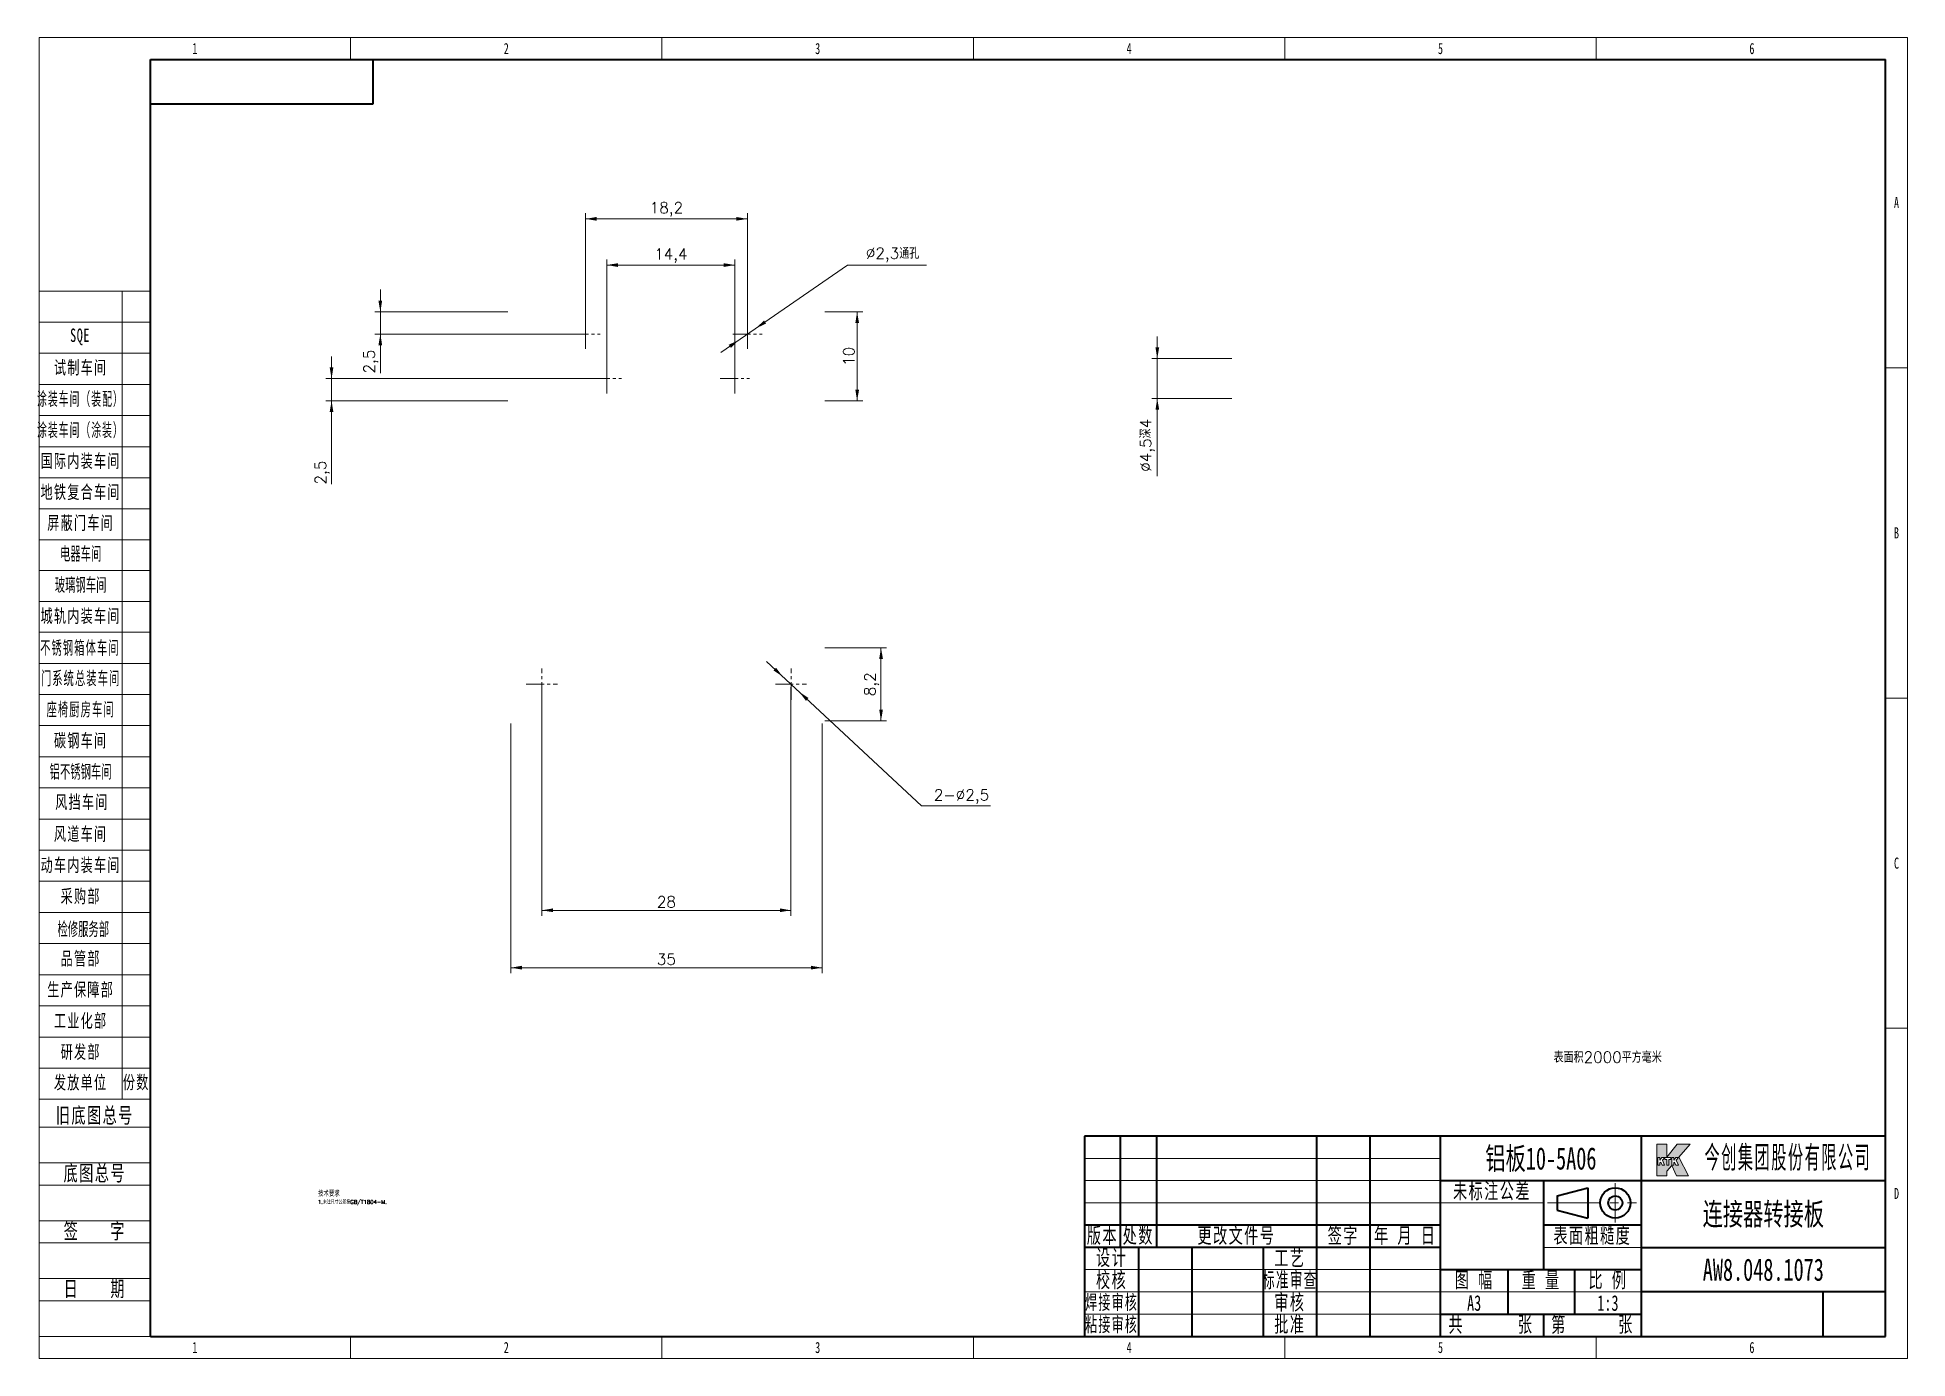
# Model space of a CAD drawing. Header units: millimetres. Extents: x -631 to 3210, y -446 to 2288.
# Drawn here: x 659 to 1920, y -446 to 446 of the extents above; entities that cross this region are included whole.
import ezdxf
from ezdxf.enums import TextEntityAlignment as Align

# ---------------------------------------------------------------- set-up
doc = ezdxf.new("R2010")
doc.units = ezdxf.units.MM
doc.linetypes.add('点画线', pattern=[18, 12, -2, 2, -2])
doc.layers.get('0').update_dxf_attribs({"lineweight": 18})
for name, color, linetype, lineweight in [('中心线层', 1, '点画线', 18), ('尺寸线层', 3, 'Continuous', 18), ('文本层', 3, 'Continuous', 18), ('粗实线层', 7, 'Continuous', 35), ('细实线层', 7, 'Continuous', 18), ('细线0层', 255, 'Continuous', 18)]:
    doc.layers.add(name, color=color, linetype=linetype, lineweight=lineweight)
doc.styles.add('_CAXA_TXTSTYLE_OVERRID_1', font='', dxfattribs={"width": 0.667, "height": 3.5})
doc.styles.get("Standard").update_dxf_attribs({"font": 'txt.shx', "bigfont": 'gbcbig.shx'})
doc.styles.add('标准', font='', dxfattribs={"width": 0.667})
doc.styles.get('_CAXA_TXTSTYLE_OVERRID_1').set_extended_font_data('仿宋')
doc.styles.get('标准').set_extended_font_data('宋体')
doc.dimstyles.get("Standard").update_dxf_attribs({"dimscale": 3, "dimtxt": 0.18, "dimasz": 0.18, "dimexe": 0.18, "dimexo": 0.0625, "dimgap": 0.09, "dimtad": 0, "dimtih": 1, "dimtoh": 1, "dimdec": 4, "dimzin": 0, "dimdsep": 46, "dimtxsty": 'Standard', "dimcen": 0.09, "dimdle": 0.36, "dimadec": 0, "dimazin": 0, "dimtfac": 1, "dimtdec": 4, "dimtofl": 0, "dimtmove": 0, "dimatfit": 3, "dimfxl": 0, "dimtolj": 1, "dimtzin": 0, "dimarcsym": 0})

msp = doc.modelspace()

# ---------------------------------------------------------------- texts
at = {"layer": '尺寸线层', "attachment_point": 1}
for s, insert, char_height, width in [('表面积2000平方毫米', (1681.263, -238.477), 7.5, 173.20604), ('{\\H0.35x;\\C256;技术要求\\P\\H0.714286x;1.未注尺寸公差按GB/T1804-M.}', (848.022, -332.458), 10.5, 666.77162)]:
    msp.add_mtext(s, dxfattribs=dict(at, insert=insert, char_height=char_height, width=width))

# ---------------------------------------------------------------- blocks, each defined once
blk = doc.blocks.new('*X2')
at = {"layer": '尺寸线层', "linetype": 'Continuous'}
for p, q in [((-185, 91.49), (-210, 91.49)), ((-191.37, 91.49), (-191.37, -90.21)), ((-185, 84.49), (-210, 84.49)), ((-185, 77.49), (-210, 77.49)), ((-185, 70.49), (-210, 70.49)), ((-185, 63.49), (-210, 63.49)), ((-185, 56.49), (-210, 56.49)), ((-185, 49.49), (-210, 49.49)), ((-185, 42.49), (-210, 42.49)), ((-185, 35.56), (-210, 35.56)), ((-185, 35.56), (-210, 35.56)), ((-185, 28.64), (-210, 28.64)), ((-185, 28.64), (-210, 28.64)), ((-185, 21.71), (-210, 21.71)), ((-185, 21.71), (-210, 21.71)), ((-185, 14.79), (-210, 14.79)), ((-185, 7.79), (-210, 7.79)), ((-185, 0.79), (-210, 0.79)), ((-185, -6.21), (-210, -6.21)), ((-185, -13.21), (-210, -13.21)), ((-185, -20.21), (-210, -20.21)), ((-185, -27.21), (-210, -27.21)), ((-185, -34.21), (-210, -34.21)), ((-185, -41.21), (-210, -41.21)), ((-185, -48.21), (-210, -48.21)), ((-185, -55.21), (-210, -55.21)), ((-185, -62.21), (-210, -62.21)), ((-185, -69.21), (-210, -69.21)), ((-185, -76.21), (-210, -76.21)), ((-185, -83.21), (-210, -83.21)), ((-185, -90.21), (-210, -90.21))]:
    blk.add_line(p, q, dxfattribs=at)
at = {"layer": '文本层'}
for p, q in [((-210, -96.5), (-185, -96.5)), ((-210, -104.5), (-185, -104.5)), ((-210, -109.5), (-185, -109.5)), ((-210, -117.5), (-185, -117.5)), ((-210, -122.5), (-185, -122.5)), ((-210, -130.5), (-185, -130.5)), ((-210, -135.5), (-185, -135.5)), ((-210, -143.5), (-185, -143.5))]:
    blk.add_line(p, q, dxfattribs=at)
at = {"layer": '粗实线层'}
for p, q in [((-185, -143.5), (-185, 143.5)), ((-185, 143.5), (205, 143.5)), ((-135, 143.5), (-135, 133.5)), ((205, -143.5), (205, 143.5)), ((-135, 133.5), (-185, 133.5)), ((-185, -143.5), (205, -143.5))]:
    blk.add_line(p, q, dxfattribs=at)
at = {"layer": '细实线层'}
for p, q in [((-210, -148.5), (-210, 148.5)), ((-210, 148.5), (210, 148.5)), ((-140, 148.5), (-140, 143.5)), ((-70, 148.5), (-70, 143.5)), ((0, 148.5), (0, 143.5)), ((70, 148.5), (70, 143.5)), ((140, 148.5), (140, 143.5)), ((210, -148.5), (210, 148.5)), ((210, 148.5), (210, 143.5)), ((210, 74.25), (205, 74.25)), ((210, 0), (205, 0)), ((210, -74.25), (205, -74.25)), ((-140, -148.5), (-140, -143.5)), ((-70, -148.5), (-70, -143.5)), ((0, -148.5), (0, -143.5)), ((70, -148.5), (70, -143.5)), ((140, -148.5), (140, -143.5)), ((210, -148.5), (210, -143.5)), ((-210, -148.5), (210, -148.5)), ((-210, -148.5), (-185, -148.5)), ((210, -148.5), (205, -148.5))]:
    blk.add_line(p, q, dxfattribs=at)
at = {"layer": '尺寸线层', "linetype": 'Continuous', "char_height": 3, "attachment_point": 5, "style": '标准'}
for s, insert, width, line_spacing_factor in [('\\T1.1;\\W0.667;SQE', (-200.8, 81.17), 31.0587, 0.47619), ('\\T1.1;\\W0.667;试制车间', (-200.68, 74.14), 31.0587, 0.57381), ('\\T1.1;\\W0.54149;涂装车间（装配）', (-200.73, 67.06), 27.5396, 0.574243), ('\\T1.1;\\W0.54149;涂装车间（涂装）', (-200.73, 60.06), 27.5396, 0.574243), ('\\T1.1;\\W0.667;国际内装车间', (-200.68, 53.14), 31.0587, 0.561905), ('\\T1.1;\\W0.667;地铁复合车间', (-200.68, 46.14), 31.0587, 0.561905), ('\\T1.1;\\W0.667;屏蔽门车间', (-200.68, 39.21), 31.0587, 0.561905), ('\\W1;{\\W0.567;\\T1;电器车间}', (-200.68, 32.29), 37.2629, 0.561905), ('\\W1;{\\W0.567;\\T1;玻璃钢车间}', (-200.68, 25.29), 37.2629, 0.564286), ('\\T1.1;城轨内装车间', (-200.68, 18.29), 18.6315, 1.15057), ('\\T1.1;{\\W0.567;不锈钢箱体车间}', (-200.85, 11.13), 18.6315, 1.15057), ('\\T1.1;{\\W0.567;门系统总装车间}', (-200.68, 4.29), 18.6315, 1.15057), ('\\T1.1;{\\W0.567;座椅厨房车间}', (-200.68, -2.71), 18.6315, 1.15057), ('\\T1.1;碳钢车间', (-200.68, -9.71), 18.6315, 1.15057), ('{\\W0.567;\\T1;铝不锈钢车间}', (-200.68, -16.71), 18.6315, 1.15057), ('\\T1.1;风挡车间', (-200.39, -23.55), 18.6315, 1.15057), ('\\T1.1;风道车间', (-200.68, -30.71), 18.6315, 1.15057), ('\\T1.1;动车内装车间', (-200.68, -37.71), 18.6315, 1.15057), ('\\T1.1;采购部', (-200.68, -44.71), 18.6315, 1.15057), ('\\W1;{\\W0.567;\\T1;检修服务部}', (-200.08, -52.1), 37.2629, 0.564286), ('\\T1.1;品管部', (-200.68, -58.71), 18.6315, 1.15057), ('\\T1.1;生产保障部', (-200.68, -65.71), 18.6315, 1.15057), ('\\T1.1;工业化部', (-200.68, -72.71), 18.6315, 1.15057), ('\\T1.1;研发部', (-200.68, -79.71), 18.6315, 1.15057), ('\\T1.1;发放单位', (-200.68, -86.58), 18.6315, 0.853342), ('\\T1.1;份数', (-188.18, -86.53), 6.3685, 1.15057)]:
    blk.add_mtext(s, dxfattribs=dict(at, insert=insert, width=width, line_spacing_factor=line_spacing_factor))
at = {"layer": '尺寸线层', "style": '标准'}
for tag, height, width, p in [('T1', 2.5, 0.667, (-175, 146)), ('T2', 2.5, 0.667, (-105, 146)), ('T3', 2.5, 0.667, (-35, 146)), ('T4', 2.5, 0.667, (35, 146)), ('T5', 2.5, 0.667, (105, 146)), ('T6', 2.5, 0.667, (175, 146)), ('R1', 2.5, 0.667, (207.5, 111.38)), ('SQE', 3.5, 0.667, (-188.18, 80.99)), ('试制车间', 3.5, 0.28375, (-188.18, 73.99)), ('涂装车间（装配）', 3.5, 0.147264, (-188.18, 66.99)), ('涂装车间（涂装）', 3.5, 0.147264, (-188.18, 59.99)), ('国际内装车间', 3.5, 0.189302, (-188.18, 52.99)), ('地铁复合车间', 3.5, 0.186278, (-188.18, 46.02)), ('屏蔽门车间', 3.5, 0.225254, (-188.18, 39.14)), ('R2', 2.5, 0.667, (207.5, 37.12)), ('电器车间', 3.5, 0.292284, (-188.18, 32.21)), ('玻璃钢车间', 3.5, 0.225603, (-188.18, 25.29)), ('城轨内装车间', 3.5, 0.186278, (-188.18, 18.29)), ('不锈钢箱体车间', 3.5, 0.15932, (-188.18, 11.29)), ('门系统总装车间', 3.5, 0.161527, (-188.18, 4.29)), ('座椅厨房车间', 3.5, 0.186516, (-188.18, -2.71)), ('碳钢车间', 3.5, 0.28375, (-188.18, -9.71)), ('铝不锈钢车间', 3.5, 0.186397, (-188.18, -16.71)), ('风挡车间', 3.5, 0.284026, (-188.18, -23.71)), ('风道车间', 3.5, 0.284026, (-188.18, -30.71)), ('动车内装车间', 3.5, 0.186397, (-188.18, -37.71)), ('R3', 2.5, 0.667, (207.5, -37.12)), ('采购部', 3.5, 0.378308, (-188.18, -44.71)), ('检修服务部', 3.5, 0.223014, (-188.18, -51.71)), ('品管部', 3.5, 0.389426, (-188.18, -58.71)), ('生产保障部', 3.5, 0.223356, (-188.18, -65.71)), ('工业化部', 3.5, 0.281557, (-188.18, -72.71)), ('研发部', 3.5, 0.3788, (-188.18, -79.71)), ('旧底图总号', 3, 0.667, (-197.5, -100.5)), ('底图总号', 3, 0.667, (-197.5, -113.5)), ('R4', 2.5, 0.667, (207.5, -111.38)), ('签字', 3, 0.667, (-197.5, -126.5)), ('日期', 3, 0.667, (-197.5, -139.5)), ('B1', 2.5, 0.667, (-175, -146)), ('B2', 2.5, 0.667, (-105, -146)), ('B3', 2.5, 0.667, (-35, -146)), ('B4', 2.5, 0.667, (35, -146)), ('B5', 2.5, 0.667, (105, -146)), ('B6', 2.5, 0.667, (175, -146))]:
    blk.add_attdef(tag, text='', height=height, dxfattribs=dict(at, width=width)).set_placement(p, align=Align.MIDDLE_CENTER)
at = {"layer": '尺寸线层', "style": '标准', "width": 0.667}
blk.add_attdef('图号', text='', height=5.33, rotation=180, dxfattribs=at).set_placement((-160, 138.5), align=Align.MIDDLE_CENTER)
at = {"layer": '文本层', "char_height": 3.5, "width": 25, "attachment_point": 5, "style": '标准'}
for s, insert in [('\\T1.1;旧底图总号', (-197.5, -94)), ('\\T1.1;底图总号', (-197.5, -107)), ('\\T1.1;签    字', (-197.5, -120)), ('\\T1.1;日    期', (-197.5, -133))]:
    blk.add_mtext(s, dxfattribs=dict(at, insert=insert))
blk = doc.blocks.new('*X3')
at = {"layer": '粗实线层'}
h = blk.add_hatch(color=150, dxfattribs=at)
h.paths.add_polyline_path([(-51.35, 36.06), (-51.35, 40.67), (-51.35, 43.23), (-49.09, 43.23), (-49.09, 40.29), (-46.81, 43.23), (-43.85, 43.23), (-46.43, 40.25), (-44.22, 36.08), (-46.97, 36.08), (-48.02, 38.42), (-49.13, 37.14), (-49.13, 36.06)], flags=0)
h.paths.add_polyline_path([(-50.68, 39.59), (-50.67, 39.61), (-50.23, 40.23), (-49.58, 40.23), (-50.13, 39.6), (-49.61, 38.49), (-50.17, 38.49), (-50.49, 39.18), (-50.68, 38.97), (-50.68, 38.49), (-51.13, 38.49), (-51.13, 39.61), (-51.13, 40.23), (-50.68, 40.23), (-50.68, 39.61)], flags=0)
h.paths.add_polyline_path([(-49.12, 38.49), (-49.12, 39.61), (-49.12, 39.76), (-49.55, 39.76), (-49.55, 40.23), (-48.19, 40.23), (-48.19, 39.76), (-48.65, 39.76), (-48.65, 38.49)], flags=0)
h.paths.add_polyline_path([(-48.03, 38.49), (-48.03, 39.53), (-48.03, 40.23), (-47.58, 40.23), (-47.58, 39.59), (-47.13, 40.23), (-46.48, 40.23), (-47.03, 39.6), (-46.51, 38.49), (-47.07, 38.49), (-47.39, 39.18), (-47.58, 38.97), (-47.58, 38.49)], flags=0)
at = {"layer": '中心线层'}
for p, q in [((-60.71, 25.6), (-60.71, 34.4)), ((-75.97, 30), (-55.97, 30))]:
    blk.add_line(p, q, dxfattribs=at)
at = {"layer": '尺寸线层'}
for p, q in [((-100, 40), (-180, 40)), ((-100, 35), (-180, 35)), ((-100, 30), (-180, 30)), ((-100, 15), (-180, 15)), ((-54.87, 10), (-180, 10)), ((-100, 5), (-180, 5))]:
    blk.add_line(p, q, dxfattribs=at)
at = {"layer": '文本层', "color": 150}
for p, q in [((-51.35, 36.06), (-51.35, 43.23)), ((-51.35, 43.23), (-49.09, 43.23)), ((-49.09, 43.23), (-49.09, 40.29)), ((-49.09, 40.29), (-46.81, 43.23)), ((-46.81, 43.23), (-43.85, 43.23)), ((-46.43, 40.25), (-43.85, 43.23)), ((-51.13, 40.23), (-51.13, 38.49)), ((-51.13, 40.23), (-50.68, 40.23)), ((-51.13, 38.49), (-50.68, 38.49)), ((-50.68, 40.23), (-50.68, 39.59)), ((-50.68, 39.59), (-50.23, 40.23)), ((-50.68, 38.97), (-50.49, 39.18)), ((-50.68, 38.49), (-50.68, 38.97)), ((-50.49, 39.18), (-50.17, 38.49)), ((-50.23, 40.23), (-49.58, 40.23)), ((-50.17, 38.49), (-49.61, 38.49)), ((-50.13, 39.6), (-49.58, 40.23)), ((-49.61, 38.49), (-50.13, 39.6)), ((-49.55, 40.23), (-48.19, 40.23)), ((-49.55, 40.23), (-49.55, 39.76)), ((-49.55, 39.76), (-49.12, 39.76)), ((-49.13, 37.14), (-48.02, 38.42)), ((-49.12, 39.76), (-49.12, 38.49)), ((-49.12, 38.49), (-48.65, 38.49)), ((-48.65, 39.76), (-48.19, 39.76)), ((-48.65, 39.76), (-48.65, 38.49)), ((-48.19, 40.23), (-48.19, 39.76)), ((-48.03, 40.23), (-48.03, 38.49)), ((-48.03, 40.23), (-47.58, 40.23)), ((-48.03, 38.49), (-47.58, 38.49)), ((-48.02, 38.42), (-46.97, 36.08)), ((-47.58, 40.23), (-47.58, 39.59)), ((-47.58, 39.59), (-47.13, 40.23)), ((-47.58, 38.97), (-47.39, 39.18)), ((-47.58, 38.49), (-47.58, 38.97)), ((-47.39, 39.18), (-47.07, 38.49)), ((-47.13, 40.23), (-46.48, 40.23)), ((-47.07, 38.49), (-46.51, 38.49)), ((-47.03, 39.6), (-46.48, 40.23)), ((-46.51, 38.49), (-47.03, 39.6)), ((-46.43, 40.25), (-44.22, 36.08)), ((-51.35, 36.06), (-49.13, 36.06)), ((-49.13, 36.06), (-49.13, 37.14)), ((-46.97, 36.08), (-44.22, 36.08))]:
    blk.add_line(p, q, dxfattribs=at)
at = {"layer": '文本层'}
blk.add_line((-49.13, 36.06), (-49.13, 36.06), dxfattribs=at)
at = {"layer": '粗实线层'}
for p, q in [((-180, 45), (-180, 0)), ((0, 45), (-180, 45)), ((-172, 45), (-172, 20)), ((-163.87, 45), (-163.87, 20)), ((-127.87, 45), (-127.87, 0)), ((-115.87, 45), (-115.87, 0)), ((-100, 0), (-100, 45)), ((-54.87, 45), (-54.87, 0)), ((0, 0), (0, 45)), ((-100, 35), (0, 35)), ((-76.87, 35), (-76.87, 15)), ((-73.79, 31.6), (-66.89, 33.4)), ((-73.79, 31.6), (-73.79, 28.4)), ((-66.89, 33.4), (-66.89, 26.6)), ((-73.79, 28.4), (-66.89, 26.6)), ((-100, 25), (-180, 25)), ((-54.87, 25), (-76.87, 25)), ((-100, 20), (-180, 20)), ((-167.87, 20), (-167.87, 0)), ((-155.87, 20), (-155.87, 0)), ((-139.87, 20), (-139.87, 0)), ((-54.87, 20), (0, 20)), ((-100, 15), (-54.87, 15)), ((-84.87, 15), (-84.87, 5)), ((-69.87, 15), (-69.87, 5)), ((0, 10), (-54.87, 10)), ((-14.04, 10), (-14.04, 0)), ((-100, 5), (-54.87, 5)), ((-76.87, 5), (-76.87, 0)), ((-180, 0), (0, 0))]:
    blk.add_line(p, q, dxfattribs=at)
for radius in [3.4, 1.6]:
    blk.add_circle((-60.71, 30), radius, dxfattribs=at)
at = {"layer": '细线0层'}
for p, q in [((-100, 30), (-76.87, 30)), ((-54.87, 20), (-76.87, 20))]:
    blk.add_line(p, q, dxfattribs=at)
at = {"layer": '尺寸线层', "attachment_point": 5}
for s, insert, char_height, width, style in [('\\T1.1;{\\W0.5;\\C150;今创集团股份有限公司}', (-21.9, 40), 5, 42.792, '_CAXA_TXTSTYLE_OVERRID_1'), ('\\T1.1;\\H0.929172x;\\W0.610078;焊接审核', (-173.93, 7.5), 3.5, 18.4107, '标准')]:
    blk.add_mtext(s, dxfattribs=dict(at, insert=insert, char_height=char_height, width=width, style=style))
at = {"layer": '尺寸线层', "char_height": 3.5, "attachment_point": 5, "style": '标准'}
for s, insert, width, line_spacing_factor in [('\\T1.1;\\W0.667;未标注公差', (-88.43, 32.5), 38.5655, 0.921667), ('\\T1.1;\\W0.667;版本', (-176, 22.5), 13.336, 0.921667), ('\\T1.1;\\W0.667;更改文件号', (-145.87, 22.5), 60.012, 0.917778), ('\\T1.1;\\W0.667;签字', (-121.87, 22.5), 20.004, 0.921667), ('\\T1.1;\\W0.667;年 月 日', (-107.93, 22.5), 26.4475, 0.921667), ('\\T1.1;\\W0.667;表面粗糙度', (-65.87, 22.5), 36.674, 0.921667), ('\\T1.1;\\W0.667;设计', (-173.93, 17.5), 20.2285, 0.886667), ('\\T1.1;\\W0.667;工艺', (-133.87, 17.5), 20.004, 0.847778), ('\\T1.1;\\W0.667;图 幅', (-92.43, 12.5), 25.2295, 0.917778), ('\\T1.1;\\W0.667;重 量', (-77.37, 12.5), 25.005, 0.875), ('\\T1.1;\\W0.667;比 例', (-62.37, 12.5), 25.005, 0.902222), ('\\T1.1;\\W0.667;审核', (-133.87, 7.5), 20.004, 0.925556), ('\\T1.1;\\W0.667;共', (-96.46, 2.5), 11.8108, 0.902222), ('\\T1.1;\\W0.667;张', (-80.87, 2.5), 13.336, 0.894444), ('\\T1.1;\\W0.667;第', (-73.37, 2.5), 11.669, 0.913889), ('\\T1.1;\\W0.667;张', (-58.31, 2.5), 11.4846, 0.894444)]:
    blk.add_mtext(s, dxfattribs=dict(at, insert=insert, width=width, line_spacing_factor=line_spacing_factor))
at = {"layer": '尺寸线层', "linetype": 'Continuous', "char_height": 3.5, "attachment_point": 5, "style": '标准'}
for s, insert, width, line_spacing_factor in [('\\T1.1;\\W0.667;处数', (-167.93, 22.5), 13.5605, 0.917778), ('\\T1.1;\\W0.667;校核', (-173.93, 12.5), 20.2285, 0.925556), ('\\T1.1;\\W0.594321;标准审查', (-133.87, 12.5), 19.1319, 0.917778), ('\\T1.1;\\W0.667;批准', (-133.87, 2.5), 20.004, 0.91)]:
    blk.add_mtext(s, dxfattribs=dict(at, insert=insert, width=width, line_spacing_factor=line_spacing_factor))
at = {"layer": '尺寸线层', "linetype": 'Continuous', "insert": (-173.93, 2.5), "char_height": 3.5, "width": 18.4107, "attachment_point": 5, "style": '标准'}
blk.add_mtext('\\T1.1;\\H0.929172x;\\W0.610078;粘接审核', dxfattribs=at)
at = {"layer": '尺寸线层', "style": '标准'}
for tag, height, width, p in [('KTK版本4', 3.34, 0.37182, (-176, 42.5)), ('处数4', 3.36, 0.62988, (-167.93, 42.5)), ('更改文件号4', 3.36, 0.667, (-145.87, 42.5)), ('签字4', 3.34, 0.667, (-121.87, 42.5)), ('年月日4', 3.34, 0.667, (-107.93, 42.5)), ('材料', 5, 0.667, (-77.43, 40)), ('KTK版本3', 3.34, 0.374264, (-176, 37.5)), ('处数3', 3.36, 0.636828, (-167.93, 37.5)), ('更改文件号3', 3.36, 0.667, (-145.87, 37.5)), ('签字3', 3.34, 0.667, (-121.87, 37.5)), ('年月日3', 3.34, 0.667, (-107.93, 37.5)), ('KTK版本2', 3.34, 0.374264, (-176, 32.5)), ('处数2', 3.36, 0.636828, (-167.93, 32.5)), ('更改文件号2', 3.36, 0.667, (-145.87, 32.5)), ('签字2', 3.34, 0.667, (-121.87, 32.5)), ('年月日2', 3.34, 0.667, (-107.93, 32.5)), ('KTK版本', 3.34, 0.429424, (-176, 27.5)), ('处数1', 3.36, 0.647024, (-167.93, 27.5)), ('更改文件号1', 3.36, 0.667, (-145.87, 27.5)), ('签字1', 3.34, 0.667, (-121.87, 27.5)), ('年月日1', 3.34, 0.667, (-107.93, 27.5)), ('名称', 5, 0.667, (-27.43, 27.5)), ('设计', 3.47, 0.667, (-161.87, 17.5)), ('设计日期', 3.5, 0.667, (-147.87, 17.5)), ('工艺', 3.5, 0.667, (-121.87, 17.5)), ('工艺日期', 3.41, 0.667, (-107.93, 17.5)), ('图号', 5, 0.667, (-27.43, 15)), ('校核', 3.5, 0.667, (-161.87, 12.5)), ('校核日期', 3.33, 0.667, (-147.87, 12.5)), ('标准审核', 3.33, 0.594979, (-121.87, 12.5)), ('标准审核日期', 3.33, 0.525265, (-107.93, 12.5)), ('焊接审核', 3.25, 0.602894, (-161.87, 7.5)), ('焊接审核日期', 3.25, 0.538358, (-147.87, 7.5)), ('审核', 3.33, 0.667, (-121.87, 7.5)), ('审核日期', 3.33, 0.667, (-107.93, 7.5)), ('图幅', 3.36, 0.667, (-92.43, 7.5)), ('重量', 3.5, 0.667, (-77.37, 7.5)), ('比例', 3.41, 0.667, (-62.37, 7.5)), ('粘接审核', 3.25, 0.602894, (-161.87, 2.5)), ('粘接审核日期', 3.25, 0.538358, (-147.87, 2.5)), ('批准', 3.38, 0.667, (-121.87, 2.5)), ('批准日期', 3.37, 0.667, (-107.93, 2.5)), ('共几张', 3.38, 0.512128, (-88.89, 2.5)), ('第几张', 3.36, 0.521411, (-65.81, 2.5)), ('原图号', 5, 0.667, (-34.45, 5.12)), ('客户版本', 5, 0.462605, (-7.02, 5))]:
    blk.add_attdef(tag, text='', height=height, dxfattribs=dict(at, width=width)).set_placement(p, align=Align.MIDDLE_CENTER)
blk = doc.blocks.new('*X70')
at = {"layer": '尺寸线层', "linetype": 'Continuous'}
for points in [[(1211.6, 260.4), (1212.9, 252.9), (1210.4, 252.9)], [(1211.6, 200.4), (1212.9, 207.9), (1210.4, 207.9)]]:
    blk.add_hatch(color=0, dxfattribs=at).paths.add_polyline_path(points, flags=0)
at = {"layer": '尺寸线层', "color": 0, "linetype": 'Continuous'}
for p, q in [((1189.9, 260.4), (1215.4, 260.4)), ((1211.6, 260.4), (1211.6, 200.4)), ((1189.9, 200.4), (1215.4, 200.4))]:
    blk.add_line(p, q, dxfattribs=at)
at = {"layer": '尺寸线层', "color": 0, "insert": (1206, 230.4), "char_height": 7.5, "width": 22.143, "attachment_point": 5, "rotation": 90}
blk.add_mtext('10', dxfattribs=at)
blk = doc.blocks.new('*X71')
at = {"layer": '尺寸线层', "linetype": 'Continuous'}
for points in [[(1227.7, 33.9), (1229, 26.4), (1226.5, 26.4)], [(1227.7, -15.3), (1229, -7.8), (1226.5, -7.8)]]:
    blk.add_hatch(color=0, dxfattribs=at).paths.add_polyline_path(points, flags=0)
at = {"layer": '尺寸线层', "color": 0, "linetype": 'Continuous'}
for p, q in [((1189.9, 33.9), (1231.5, 33.9)), ((1227.7, 33.9), (1227.7, -15.3)), ((1189.9, -15.3), (1231.5, -15.3))]:
    blk.add_line(p, q, dxfattribs=at)
at = {"layer": '尺寸线层', "color": 0, "insert": (1221.4, 9.3), "char_height": 7.5, "width": 31.429, "attachment_point": 5, "rotation": 90}
blk.add_mtext('8,2', dxfattribs=at)
blk = doc.blocks.new('*X72')
at = {"layer": '尺寸线层', "linetype": 'Continuous'}
for points in [[(1161.5, 14.4), (1155.2, 18.6), (1156.9, 20.4)], [(1172.5, 4.2), (1177.1, -1.9), (1178.8, 0)]]:
    blk.add_hatch(color=0, dxfattribs=at).paths.add_polyline_path(points, flags=0)
at = {"layer": '尺寸线层', "color": 0, "linetype": 'Continuous'}
for q in [(1150.6, 24.6), (1301.5, -72.8)]:
    blk.add_line((1255.1, -72.8), q, dxfattribs=at)
at = {"layer": '尺寸线层', "color": 0, "insert": (1282, -66.5), "char_height": 7.5, "width": 77.857, "attachment_point": 5}
blk.add_mtext('2-%%C2,5', dxfattribs=at)
blk = doc.blocks.new('*X327')
at = {"layer": '尺寸线层', "linetype": 'Continuous'}
for points in [[(999, -143.2), (1006.5, -144.4), (1006.5, -141.9)], [(1167, -143.2), (1159.5, -144.4), (1159.5, -141.9)]]:
    blk.add_hatch(color=0, dxfattribs=at).paths.add_polyline_path(points, flags=0)
at = {"layer": '尺寸线层', "color": 0, "linetype": 'Continuous'}
for p, q in [((999, 7.4), (999, -146.9)), ((1167, 7.4), (1167, -146.9)), ((1167, -143.2), (999, -143.2))]:
    blk.add_line(p, q, dxfattribs=at)
at = {"layer": '尺寸线层', "color": 0, "insert": (1083, -137.5), "char_height": 7.5, "width": 24.286, "attachment_point": 5}
blk.add_mtext('28', dxfattribs=at)
blk = doc.blocks.new('*X328')
at = {"layer": '尺寸线层', "linetype": 'Continuous'}
for points in [[(978, -181.9), (985.5, -183.1), (985.5, -180.6)], [(1188, -181.9), (1180.5, -183.1), (1180.5, -180.6)]]:
    blk.add_hatch(color=0, dxfattribs=at).paths.add_polyline_path(points, flags=0)
at = {"layer": '尺寸线层', "color": 0, "linetype": 'Continuous'}
for p, q in [((978, -17.2), (978, -185.6)), ((1188, -17.2), (1188, -185.6)), ((1188, -181.9), (978, -181.9))]:
    blk.add_line(p, q, dxfattribs=at)
at = {"layer": '尺寸线层', "color": 0, "insert": (1083, -176.2), "char_height": 7.5, "width": 24.286, "attachment_point": 5}
blk.add_mtext('35', dxfattribs=at)
blk = doc.blocks.new('*X329')
at = {"layer": '尺寸线层', "linetype": 'Continuous'}
for points in [[(1028.4, 323.1), (1035.9, 321.9), (1035.9, 324.4)], [(1137.6, 323.1), (1130.1, 321.9), (1130.1, 324.4)]]:
    blk.add_hatch(color=0, dxfattribs=at).paths.add_polyline_path(points, flags=0)
at = {"layer": '尺寸线层', "color": 0, "linetype": 'Continuous'}
for p, q in [((1028.4, 247.2), (1028.4, 326.9)), ((1137.6, 323.1), (1028.4, 323.1)), ((1137.6, 247.2), (1137.6, 326.9))]:
    blk.add_line(p, q, dxfattribs=at)
at = {"layer": '尺寸线层', "color": 0, "insert": (1083, 329.5), "char_height": 7.5, "width": 43.571, "attachment_point": 5}
blk.add_mtext('18,2', dxfattribs=at)
blk = doc.blocks.new('*X330')
at = {"layer": '尺寸线层', "linetype": 'Continuous'}
for points in [[(1042.8, 292), (1050.3, 290.7), (1050.3, 293.2)], [(1129.2, 292), (1121.7, 290.7), (1121.7, 293.2)]]:
    blk.add_hatch(color=0, dxfattribs=at).paths.add_polyline_path(points, flags=0)
at = {"layer": '尺寸线层', "color": 0, "linetype": 'Continuous'}
for p, q in [((1042.8, 217.2), (1042.8, 295.7)), ((1129.2, 292), (1042.8, 292)), ((1129.2, 217.2), (1129.2, 295.7))]:
    blk.add_line(p, q, dxfattribs=at)
at = {"layer": '尺寸线层', "color": 0, "insert": (1086, 298.3), "char_height": 7.5, "width": 44.286, "attachment_point": 5}
blk.add_mtext('14,4', dxfattribs=at)
blk = doc.blocks.new('*X331')
at = {"layer": '尺寸线层', "linetype": 'Continuous'}
for points in [[(890.1, 260.4), (891.3, 267.9), (888.8, 267.9)], [(890.1, 245.4), (891.3, 237.9), (888.8, 237.9)]]:
    blk.add_hatch(color=0, dxfattribs=at).paths.add_polyline_path(points, flags=0)
at = {"layer": '尺寸线层', "color": 0, "linetype": 'Continuous'}
for p, q in [((890.1, 275.4), (890.1, 219)), ((976.1, 260.4), (886.3, 260.4)), ((1026.5, 245.4), (886.3, 245.4))]:
    blk.add_line(p, q, dxfattribs=at)
at = {"layer": '尺寸线层', "color": 0, "insert": (883.7, 226.9), "char_height": 7.5, "width": 31.429, "attachment_point": 5, "rotation": 90}
blk.add_mtext('2,5', dxfattribs=at)
blk = doc.blocks.new('*X332')
at = {"layer": '尺寸线层', "linetype": 'Continuous'}
for points in [[(857.2, 215.4), (858.4, 222.9), (855.9, 222.9)], [(857.2, 200.4), (858.4, 192.9), (855.9, 192.9)]]:
    blk.add_hatch(color=0, dxfattribs=at).paths.add_polyline_path(points, flags=0)
at = {"layer": '尺寸线层', "color": 0, "linetype": 'Continuous'}
for p, q in [((857.2, 230.4), (857.2, 144.1)), ((1040.9, 215.4), (853.4, 215.4)), ((976.1, 200.4), (853.4, 200.4))]:
    blk.add_line(p, q, dxfattribs=at)
at = {"layer": '尺寸线层', "color": 0, "insert": (850.9, 152), "char_height": 7.5, "width": 31.429, "attachment_point": 5, "rotation": 90}
blk.add_mtext('2,5', dxfattribs=at)
blk = doc.blocks.new('*X333')
at = {"layer": '尺寸线层', "linetype": 'Continuous'}
for points in [[(1143.3, 249.3), (1150.2, 252.5), (1148.8, 254.6)], [(1131.9, 241.4), (1126.5, 236.2), (1125, 238.2)]]:
    blk.add_hatch(color=0, dxfattribs=at).paths.add_polyline_path(points, flags=0)
at = {"layer": '尺寸线层', "color": 0, "linetype": 'Continuous'}
for q in [(1119.6, 232.9), (1258.3, 292)]:
    blk.add_line((1205.2, 292), q, dxfattribs=at)
at = {"layer": '尺寸线层', "color": 0, "insert": (1235.5, 298.8), "char_height": 7.5, "width": 91.036, "attachment_point": 5}
blk.add_mtext('%%C2,3通孔', dxfattribs=at)
blk = doc.blocks.new('*X334')
at = {"layer": '尺寸线层', "linetype": 'Continuous'}
for points in [[(1414, 228.9), (1415.3, 236.4), (1412.8, 236.4)], [(1414, 201.9), (1415.3, 194.4), (1412.8, 194.4)]]:
    blk.add_hatch(color=0, dxfattribs=at).paths.add_polyline_path(points, flags=0)
at = {"layer": '尺寸线层', "color": 0, "linetype": 'Continuous'}
for p, q in [((1414, 243.9), (1414, 149.5)), ((1464.2, 228.9), (1410.3, 228.9)), ((1464.2, 201.9), (1410.3, 201.9))]:
    blk.add_line(p, q, dxfattribs=at)
at = {"layer": '尺寸线层', "color": 0, "insert": (1407.3, 170.4), "char_height": 7.5, "width": 83.476, "attachment_point": 5, "rotation": 90}
blk.add_mtext('%%C4,5深4', dxfattribs=at)

# ---------------------------------------------------------------- dimensions: what is measured, and where the dimension line sits
at = {"layer": '尺寸线层'}
for base, p1, p2, picture, middle in [((1028.417, 323.149), (1137.613, 245.359), (1028.417, 245.359), '*X329', (1083.015, 323.149)), ((1042.814, 291.958), (1129.216, 215.359), (1042.814, 215.359), '*X330', (1086.015, 291.958)), ((999.015, -143.163), (1167.015, 9.289), (999.015, 9.289), '*X327', (1083.015, -143.163)), ((978.015, -181.864), (1188.015, -15.311), (978.015, -15.311), '*X328', (1083.015, -181.864))]:
    dim = msp.add_linear_dim(base=base, p1=p1, p2=p2, dimstyle='Standard', override={"dimtxt": 2.5, "dimasz": 2.5, "dimexe": 1.25, "dimexo": 0.625, "dimgap": 0.625, "dimtad": 1, "dimtih": 0, "dimtoh": 0, "dimdec": 2, "dimzin": 8, "dimdsep": 44, "dimsah": 1, "dimdle": 5, "dimtdec": 2, "dimtofl": 1, "dimatfit": 0, "dimtfill": 1, "dimtzin": 8}, dxfattribs=at)
    dim.commit()
    dim.dimension.update_dxf_attribs({"geometry": picture, "text_midpoint": middle})
for p1, p2, text, picture, middle in [((1131.931, 241.444), (1143.294, 249.275), '%%C2,3通孔', '*X333', (1205.236, 291.958)), ((1161.53, 14.405), (1172.5, 4.174), '2-%%C2,5', '*X72', (1255.081, -72.847))]:
    dim = msp.add_diameter_dim_2p(p1=p1, p2=p2, text=text, dimstyle='Standard', override={"dimtxt": 2.5, "dimasz": 2.5, "dimexe": 1.25, "dimexo": 0.625, "dimgap": 0.625, "dimtad": 1, "dimdec": 2, "dimzin": 8, "dimdsep": 44, "dimsah": 1, "dimdle": 5, "dimtdec": 2, "dimtofl": 1, "dimtmove": 0, "dimatfit": 1, "dimtfill": 1, "dimtzin": 8}, dxfattribs=at)
    dim.commit()
    dim.dimension.update_dxf_attribs({"geometry": picture, "text_midpoint": middle, "dimtype": 163})
for base, p1, p2, picture, middle in [((890.065, 245.359), (978.015, 260.359), (1028.417, 245.359), '*X331', (890.065, 226.902)), ((857.191, 200.359), (1042.814, 215.359), (978.015, 200.359), '*X332', (857.191, 151.958))]:
    dim = msp.add_linear_dim(base=base, p1=p1, p2=p2, angle=90, dimstyle='Standard', override={"dimtxt": 2.5, "dimasz": 2.5, "dimexe": 1.25, "dimexo": 0.625, "dimgap": 0.625, "dimtad": 1, "dimtih": 0, "dimtoh": 0, "dimdec": 2, "dimzin": 8, "dimdsep": 44, "dimsah": 1, "dimdle": 5, "dimtdec": 2, "dimtofl": 1, "dimatfit": 0, "dimtfill": 1, "dimtzin": 8}, dxfattribs=at)
    dim.commit()
    dim.dimension.update_dxf_attribs({"geometry": picture, "text_midpoint": middle, "dimtype": 160})
for base, p1, p2, override, picture, middle in [((1211.628, 200.359), (1188.015, 260.359), (1188.015, 200.359), {"dimtxt": 2.5, "dimasz": 2.5, "dimexe": 1.25, "dimexo": 0.625, "dimgap": 0.625, "dimtad": 1, "dimtih": 0, "dimtoh": 0, "dimdec": 2, "dimzin": 8, "dimdsep": 44, "dimsah": 1, "dimdle": 5, "dimtdec": 2, "dimtofl": 1, "dimatfit": 0, "dimtfill": 1, "dimtzin": 8}, '*X70', (1211.628, 230.359)), ((1414.03, 201.859), (1466.066, 228.859), (1466.066, 201.859), {"dimtxt": 2.5, "dimasz": 2.5, "dimexe": 1.25, "dimexo": 0.625, "dimgap": 0.625, "dimtad": 1, "dimtih": 0, "dimtoh": 0, "dimdec": 2, "dimzin": 8, "dimdsep": 44, "dimpost": '%%C<>深4', "dimsah": 1, "dimdle": 5, "dimtdec": 2, "dimtofl": 1, "dimatfit": 0, "dimtfill": 1, "dimtzin": 8}, '*X334', (1414.03, 170.49)), ((1227.728, -15.311), (1188.015, 33.889), (1188.015, -15.311), {"dimtxt": 2.5, "dimasz": 2.5, "dimexe": 1.25, "dimexo": 0.625, "dimgap": 0.625, "dimtad": 1, "dimtih": 0, "dimtoh": 0, "dimdec": 2, "dimzin": 8, "dimdsep": 44, "dimsah": 1, "dimdle": 5, "dimtdec": 2, "dimtofl": 1, "dimatfit": 0, "dimtfill": 1, "dimtzin": 8}, '*X71', (1227.728, 9.289))]:
    dim = msp.add_linear_dim(base=base, p1=p1, p2=p2, angle=90, dimstyle='Standard', override=override, dxfattribs=at)
    dim.commit()
    dim.dimension.update_dxf_attribs({"geometry": picture, "text_midpoint": middle})

# ---------------------------------------------------------------- linework, layer by layer
at = {"layer": '中心线层'}
for p, q in [((1028.417, 235.459), (1028.417, 255.259)), ((1137.613, 235.459), (1137.613, 255.259)), ((1018.517, 245.359), (1038.317, 245.359)), ((1127.713, 245.359), (1147.513, 245.359)), ((1032.914, 215.359), (1052.714, 215.359)), ((1042.814, 205.459), (1042.814, 225.259)), ((1119.316, 215.359), (1139.116, 215.359)), ((1129.216, 205.459), (1129.216, 225.259)), ((999.015, -1.211), (999.015, 19.789)), ((1167.015, -1.211), (1167.015, 19.789)), ((988.515, 9.289), (1009.515, 9.289)), ((1156.515, 9.289), (1177.515, 9.289))]:
    msp.add_line(p, q, dxfattribs=at)

# ---------------------------------------------------------------- block references
at = {"xscale": 3, "yscale": 3, "zscale": 3}
msp.add_blockref('*X2', (1290, 0), dxfattribs=at).add_auto_attribs({'T1': '1', 'B1': '1', 'T2': '2', 'B2': '2', 'T3': '3', 'B3': '3', 'T4': '4', 'B4': '4', 'T5': '5', 'B5': '5', 'T6': '6', 'B6': '6', 'R1': 'A', 'R2': 'B', 'R3': 'C', 'R4': 'D'})
at = {"layer": '粗实线层'}
ref = msp.add_blockref('*X3', (1905, -430.5), dxfattribs=dict(at, xscale=3, yscale=3, zscale=3))
ref.add_attrib('名称', '连接器转接板', dxfattribs={"layer": '尺寸线层', "height": 15, "style": '标准', "width": 0.667}).set_placement((1822.702, -348), align=Align.MIDDLE_CENTER)
ref.add_attrib('图号', 'AW8.048.1073', dxfattribs={"layer": '尺寸线层', "height": 15, "style": '标准', "width": 0.667}).set_placement((1822.702, -385.5), align=Align.MIDDLE_CENTER)
ref.add_attrib('材料', '铝板10-5A06', dxfattribs={"layer": '尺寸线层', "height": 15, "style": '标准', "width": 0.667}).set_placement((1672.702, -310.5), align=Align.MIDDLE_CENTER)
ref.add_attrib('比例', '1:3', dxfattribs={"layer": '尺寸线层', "height": 10.5, "style": '标准', "width": 0.667}).set_placement((1717.904, -408), align=Align.MIDDLE_CENTER)
ref.add_attrib('图幅', 'A3', dxfattribs={"layer": '尺寸线层', "height": 10.5, "style": '标准', "width": 0.667}).set_placement((1627.702, -408), align=Align.MIDDLE_CENTER)

msp.set_redraw_order([(e.dxf.handle, doc.entitydb.next_handle()) for e in msp.query("TEXT MTEXT ATTDEF DIMENSION ARC_DIMENSION")])  # texts and dimensions are drawn at this point

doc.saveas('drawing.dxf')
